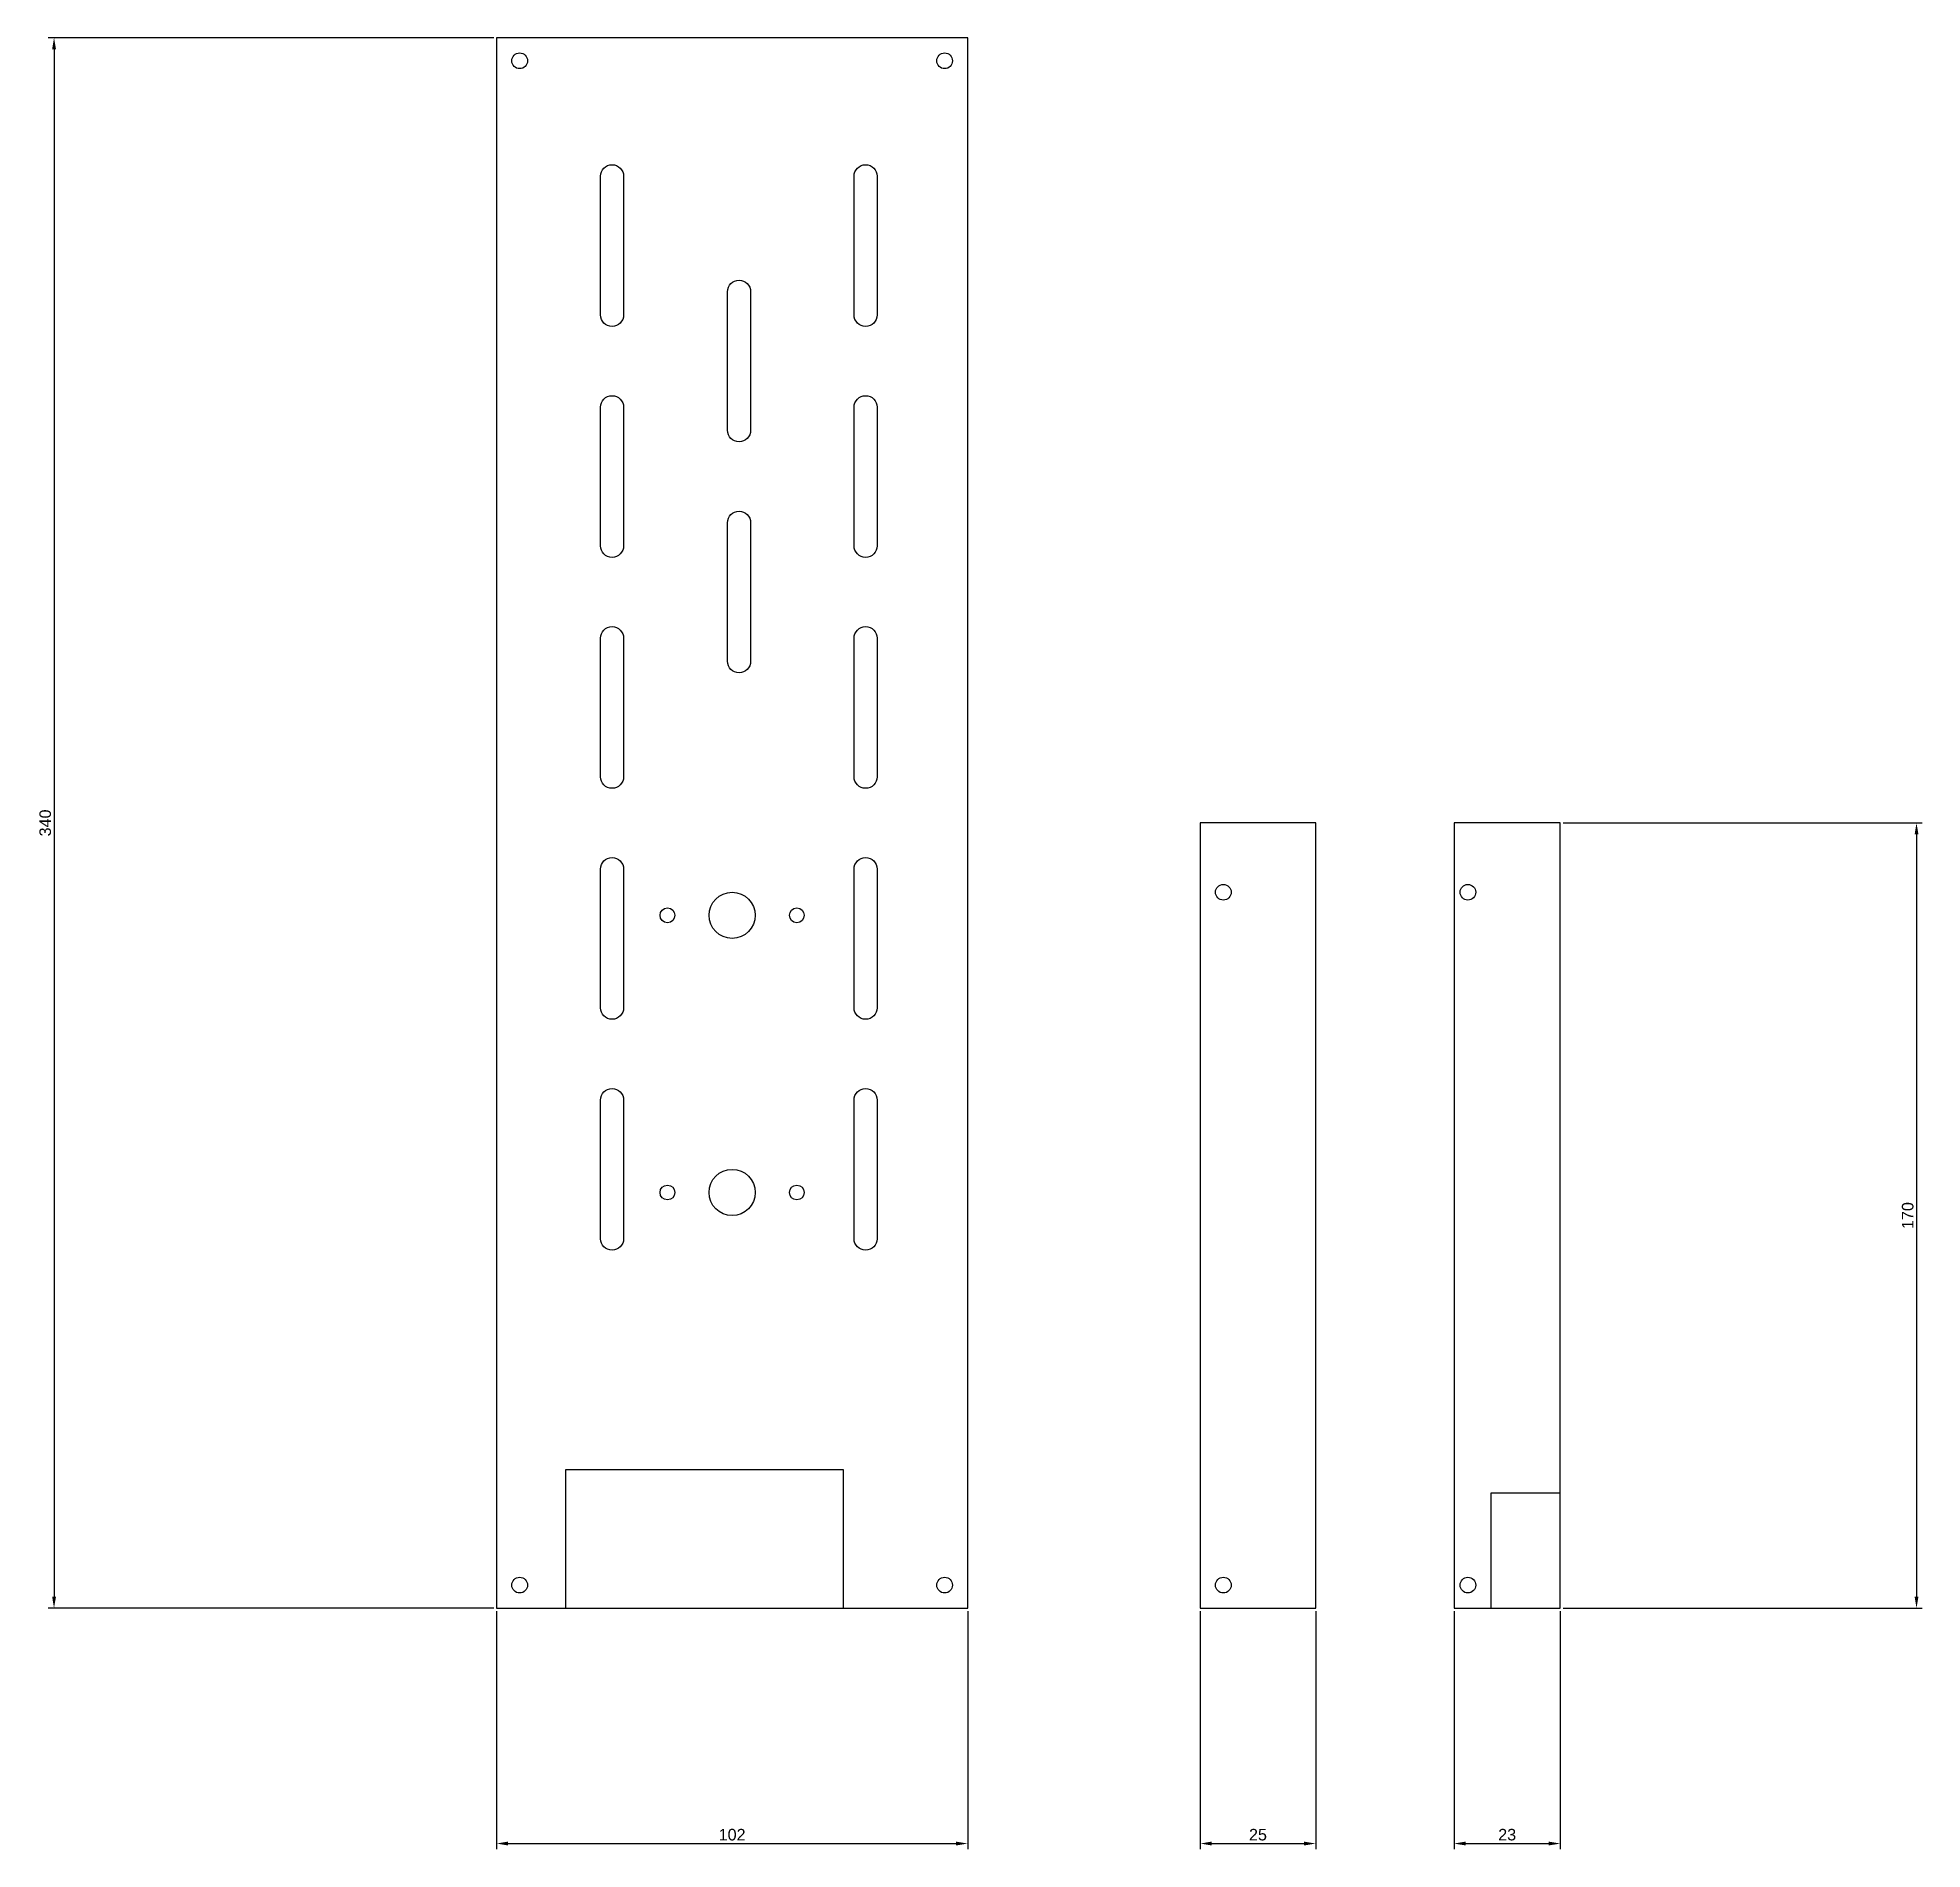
# Model space of a CAD drawing. Header units: millimetres. Extents: x -339 to 3245, y -93 to 1119.
# Drawn here: x 2127.4 to 2535.4, y -52.2 to 340 of the extents above; entities that cross this region are included whole.
import ezdxf

# ---------------------------------------------------------------- set-up
doc = ezdxf.new("R2010")
doc.units = ezdxf.units.MM
doc.layers.add('六面螺母开孔', color=212, linetype='Continuous')
doc.styles.get("Standard").update_dxf_attribs({"font": 'arial.ttf'})
doc.dimstyles.new('ISO-25', dxfattribs={"dimtxt": 2.5, "dimasz": 2.5, "dimexe": 1.25, "dimexo": 0.625, "dimtad": 1, "dimtxsty": 'Standard', "dimcen": 2.5, "dimadec": 0, "dimazin": 0, "dimtfac": 1, "dimtmove": 0, "dimatfit": 3, "dimfxl": 0, "dimarcsym": 0})

msp = doc.modelspace()

# ---------------------------------------------------------------- blocks, each defined once
blk = doc.blocks.new('*D9')
at = {"color": 0, "lineweight": -2, "transparency": 16777216}
for p, q in [((2226.16, 340), (2129.73, 340)), ((2130.98, 337.5), (2130.98, 2.5)), ((2226.16, 0), (2129.73, 0))]:
    blk.add_line(p, q, dxfattribs=at)
at = {"color": 0, "transparency": 16777216}
for points in [[(2130.57, 337.5), (2131.4, 337.5), (2130.98, 340)], [(2130.57, 2.5), (2131.4, 2.5), (2130.98, 0)]]:
    blk.add_solid(points, dxfattribs=at)
at = {"layer": 'Defpoints', "color": 0, "transparency": 16777216}
for p in [(2226.78, 340), (2130.98, 0), (2226.78, 0)]:
    blk.add_point(p, dxfattribs=at)
at = {"color": 0, "transparency": 16777216, "insert": (2129.08, 170), "char_height": 2.5, "attachment_point": 5, "rotation": 90}
blk.add_mtext('340', dxfattribs=at)
blk = doc.blocks.new('*D10')
at = {"color": 0, "lineweight": -2, "transparency": 16777216}
for p, q in [((2226.78, -0.62), (2226.78, -52.2)), ((2328.78, -0.62), (2328.78, -52.2)), ((2229.28, -50.95), (2326.28, -50.95))]:
    blk.add_line(p, q, dxfattribs=at)
at = {"color": 0, "transparency": 16777216}
for points in [[(2229.28, -50.53), (2229.28, -51.36), (2226.78, -50.95)], [(2326.28, -50.53), (2326.28, -51.36), (2328.78, -50.95)]]:
    blk.add_solid(points, dxfattribs=at)
at = {"layer": 'Defpoints', "color": 0, "transparency": 16777216}
for p in [(2226.78, 0), (2328.78, 0), (2328.78, -50.95)]:
    blk.add_point(p, dxfattribs=at)
at = {"color": 0, "transparency": 16777216, "insert": (2277.78, -49.04), "char_height": 2.5, "attachment_point": 5}
blk.add_mtext('102', dxfattribs=at)
blk = doc.blocks.new('*D11')
at = {"color": 0, "lineweight": -2, "transparency": 16777216}
for p, q in [((2379.12, -0.62), (2379.12, -52.2)), ((2404.12, -0.62), (2404.12, -52.2)), ((2381.62, -50.95), (2401.62, -50.95))]:
    blk.add_line(p, q, dxfattribs=at)
at = {"color": 0, "transparency": 16777216}
for points in [[(2381.62, -50.53), (2381.62, -51.36), (2379.12, -50.95)], [(2401.62, -50.53), (2401.62, -51.36), (2404.12, -50.95)]]:
    blk.add_solid(points, dxfattribs=at)
at = {"layer": 'Defpoints', "color": 0, "transparency": 16777216}
for p in [(2379.12, 0), (2404.12, 0), (2404.12, -50.95)]:
    blk.add_point(p, dxfattribs=at)
at = {"color": 0, "transparency": 16777216, "insert": (2391.62, -49.04), "char_height": 2.5, "attachment_point": 5}
blk.add_mtext('25', dxfattribs=at)
blk = doc.blocks.new('*D12')
at = {"color": 0, "lineweight": -2, "transparency": 16777216}
for p, q in [((2434.07, -0.62), (2434.07, -52.2)), ((2457.07, -0.62), (2457.07, -52.2)), ((2436.57, -50.95), (2454.57, -50.95))]:
    blk.add_line(p, q, dxfattribs=at)
at = {"color": 0, "transparency": 16777216}
for points in [[(2436.57, -50.53), (2436.57, -51.36), (2434.07, -50.95)], [(2454.57, -50.53), (2454.57, -51.36), (2457.07, -50.95)]]:
    blk.add_solid(points, dxfattribs=at)
at = {"layer": 'Defpoints', "color": 0, "transparency": 16777216}
for p in [(2434.07, 0), (2457.07, 0), (2457.07, -50.95)]:
    blk.add_point(p, dxfattribs=at)
at = {"color": 0, "transparency": 16777216, "insert": (2445.57, -49.04), "char_height": 2.5, "attachment_point": 5}
blk.add_mtext('23', dxfattribs=at)
blk = doc.blocks.new('*D13')
at = {"color": 0, "lineweight": -2, "transparency": 16777216}
for p, q in [((2457.7, 170), (2535.44, 170)), ((2534.19, 167.5), (2534.19, 2.5)), ((2457.7, 0), (2535.44, 0))]:
    blk.add_line(p, q, dxfattribs=at)
at = {"color": 0, "transparency": 16777216}
for points in [[(2533.78, 167.5), (2534.61, 167.5), (2534.19, 170)], [(2533.78, 2.5), (2534.61, 2.5), (2534.19, 0)]]:
    blk.add_solid(points, dxfattribs=at)
at = {"layer": 'Defpoints', "color": 0, "transparency": 16777216}
for p in [(2457.07, 170), (2457.07, 0), (2534.19, 0)]:
    blk.add_point(p, dxfattribs=at)
at = {"color": 0, "transparency": 16777216, "insert": (2532.29, 85), "char_height": 2.5, "attachment_point": 5, "rotation": 90}
blk.add_mtext('170', dxfattribs=at)

# ---------------------------------------------------------------- dimensions: what is measured, and where the dimension line sits
for base, p1, p2, picture, middle in [((2130.984, 0), (2226.784, 340), (2226.784, 0), '*D9', (2129.082, 170)), ((2534.195, 0), (2457.072, 170), (2457.072, 0), '*D13', (2532.293, 85))]:
    dim = msp.add_linear_dim(base=base, p1=p1, p2=p2, angle=90, dimstyle='ISO-25', override={"dimfxl": 1.25})
    dim.commit()
    dim.dimension.update_dxf_attribs({"geometry": picture, "text_midpoint": middle})
for base, p1, p2, picture, middle in [((2328.784, -50.946), (2226.784, 0), (2328.784, 0), '*D10', (2277.784, -49.044)), ((2404.12, -50.946), (2379.12, 0), (2404.12, 0), '*D11', (2391.62, -49.044)), ((2457.072, -50.946), (2434.072, 0), (2457.072, 0), '*D12', (2445.572, -49.044))]:
    dim = msp.add_linear_dim(base=base, p1=p1, p2=p2, dimstyle='ISO-25', override={"dimfxl": 1.25})
    dim.commit()
    dim.dimension.update_dxf_attribs({"geometry": picture, "text_midpoint": middle})

# ---------------------------------------------------------------- linework, layer by layer
msp.add_line((2241.784, 0), (2301.784, 0))
for points in [[(2241.784, 30), (2301.784, 30), (2301.784, 0), (2328.784, 0), (2328.784, 340), (2226.784, 340), (2226.784, 0), (2241.784, 0)], [(2379.12, 0), (2404.12, 0), (2404.12, 170), (2379.12, 170)], [(2434.072, 0), (2457.072, 0), (2457.072, 170), (2434.072, 170)]]:
    msp.add_lwpolyline(points, close=True)
for points in [[(2254.284, 310), (2254.284, 280, -1), (2249.284, 280), (2249.284, 310, -1)], [(2309.179, 309.999), (2309.179, 279.999, -1), (2304.179, 279.999), (2304.179, 309.999, -1)], [(2281.784, 285), (2281.784, 255, -1), (2276.784, 255), (2276.784, 285, -1)], [(2254.284, 260), (2254.284, 230, -1), (2249.284, 230), (2249.284, 260, -1)], [(2309.179, 259.999), (2309.179, 229.999, -1), (2304.179, 229.999), (2304.179, 259.999, -1)], [(2281.784, 235), (2281.784, 205, -1), (2276.784, 205), (2276.784, 235, -1)], [(2254.284, 210), (2254.284, 180, -1), (2249.284, 180), (2249.284, 210, -1)], [(2309.179, 209.999), (2309.179, 179.999, -1), (2304.179, 179.999), (2304.179, 209.999, -1)], [(2254.284, 160), (2254.284, 130, -1), (2249.284, 130), (2249.284, 160, -1)], [(2309.179, 159.999), (2309.179, 129.999, -1), (2304.179, 129.999), (2304.179, 159.999, -1)], [(2254.284, 110), (2254.284, 80, -1), (2249.284, 80), (2249.284, 110, -1)], [(2309.179, 109.999), (2309.179, 79.999, -1), (2304.179, 79.999), (2304.179, 109.999, -1)]]:
    msp.add_lwpolyline(points, format="xyb", close=True)
msp.add_lwpolyline([(2442.072, 0), (2442.072, 25), (2457.072, 25)])
for centre, radius in [((2263.784, 150), 1.6), ((2277.784, 150), 5), ((2291.784, 150), 1.6), ((2277.784, 90), 5), ((2263.784, 90), 1.6), ((2291.784, 90), 1.6)]:
    msp.add_circle(centre, radius)
at = {"layer": '六面螺母开孔'}
for centre in [(2231.784, 335), (2323.784, 335), (2384.12, 155), (2437.072, 155), (2231.784, 5), (2323.784, 5), (2384.12, 5), (2437.072, 5)]:
    msp.add_circle(centre, 1.7, dxfattribs=at)

msp.set_redraw_order([(e.dxf.handle, doc.entitydb.next_handle()) for e in msp.query("TEXT MTEXT ATTDEF DIMENSION ARC_DIMENSION")])  # texts and dimensions are drawn at this point

doc.saveas('drawing.dxf')
